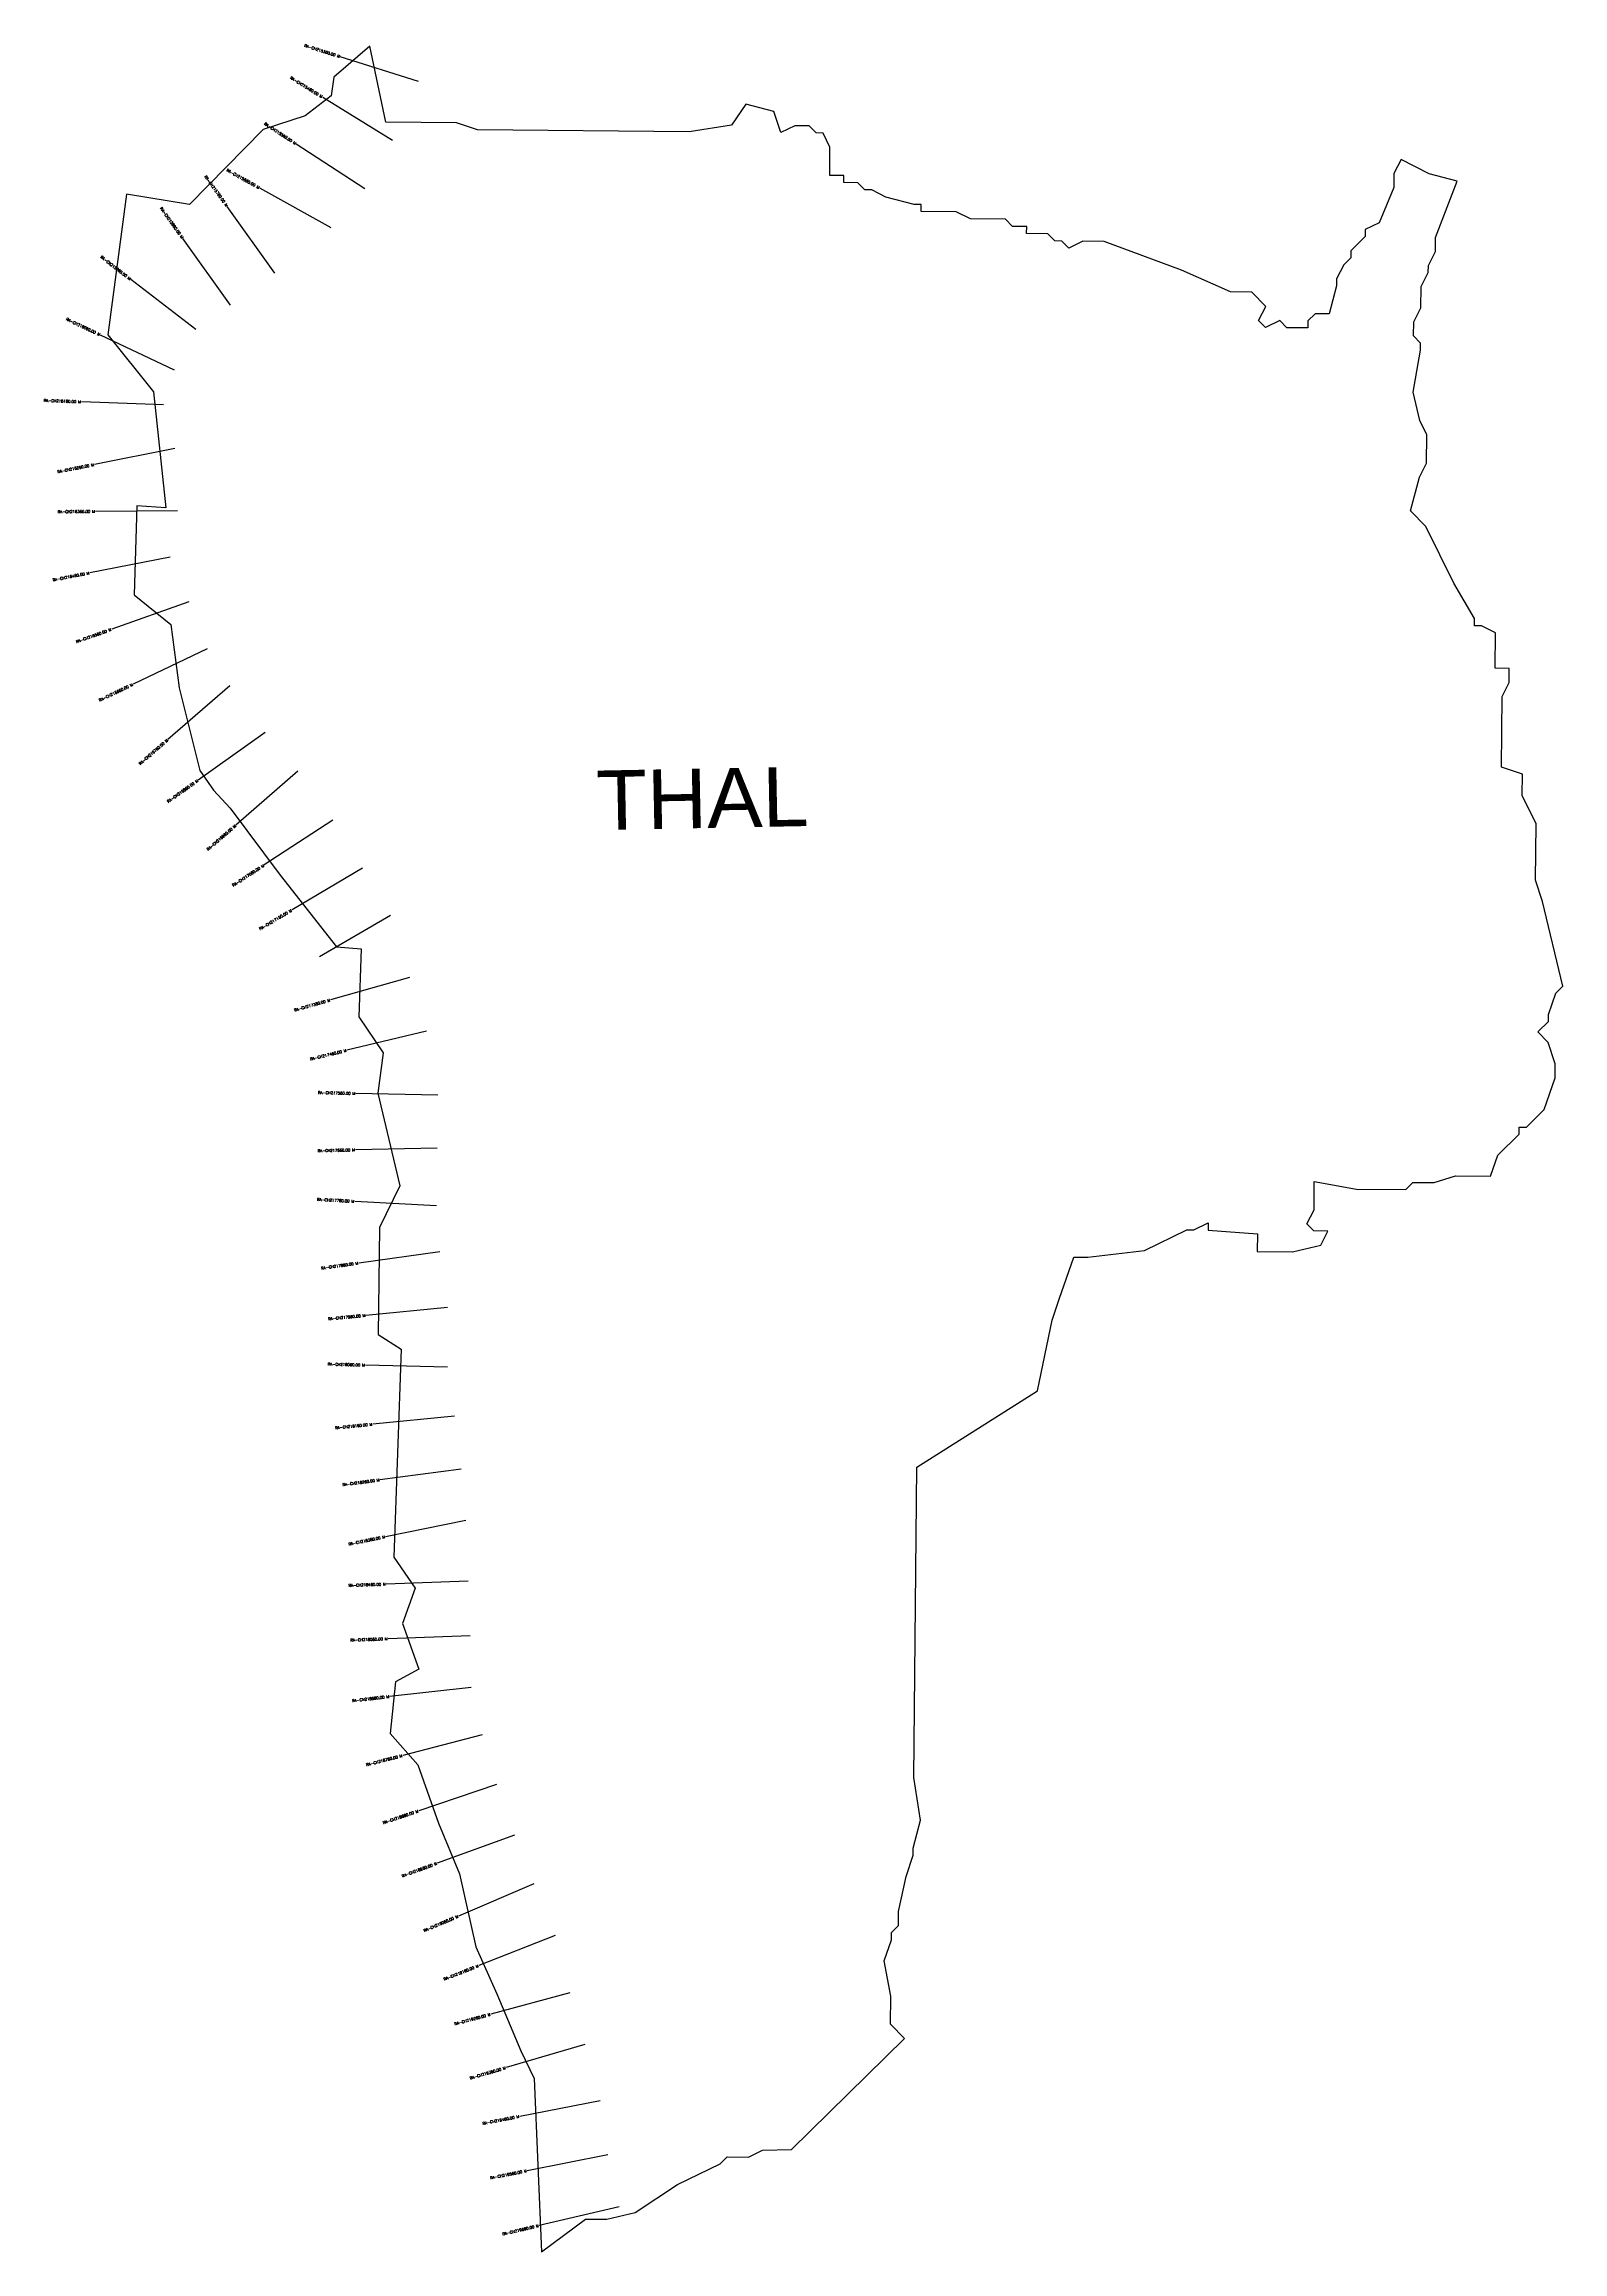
# Model space of a CAD drawing. Header units: metres. Extents: x 273705 to 276484, y 2065544 to 2069583.
import ezdxf
from ezdxf.enums import TextEntityAlignment as Align

# ---------------------------------------------------------------- set-up
doc = ezdxf.new("R2010")
doc.units = ezdxf.units.M
doc.header["$MEASUREMENT"] = 0
for name, color, linetype in [('CS', 134, 'Continuous'), ('CSMark', 6, 'Continuous'), ('VILLAGE BOUNDRY', 10, 'Continuous'), ('VILLAGE NAME', 250, 'Continuous')]:
    doc.layers.add(name, color=color, linetype=linetype)
doc.styles.get("Standard").update_dxf_attribs({"font": 'simplex.shx'})

msp = doc.modelspace()

# ---------------------------------------------------------------- linework, layer by layer
at = {"layer": 'CS'}
for p, q in [((274390.2, 2069514.6), (274247.2, 2069560.1)), ((274342.4, 2069406.8), (274214.9, 2069485.8)), ((274292.2, 2069318.4), (274166.5, 2069400.3)), ((274230.6, 2069246.9), (274099.6, 2069319.8)), ((274127.6, 2069163.9), (274040.4, 2069285.9)), ((274046.3, 2069105.7), (273959, 2069227.7)), ((273982.5, 2069060.9), (273863.7, 2069152.5)), ((273943.7, 2068986.8), (273808.1, 2069051)), ((273923.4, 2068923.3), (273773.5, 2068928.8)), ((273944.3, 2068843.5), (273797.2, 2068814)), ((273949, 2068729.5), (273799, 2068728.3)), ((273935.9, 2068644.7), (273788.7, 2068616)), ((273970.2, 2068562.8), (273828.8, 2068512.8)), ((274003.4, 2068477.1), (273868.1, 2068412.3)), ((274045, 2068409.4), (273931.7, 2068311.1)), ((274109.6, 2068323.9), (273987.3, 2068237)), ((274169.2, 2068253.1), (274056.1, 2068154.6)), ((274233.5, 2068163.8), (274108, 2068081.6)), ((274287.8, 2068075.9), (274158.8, 2067999.3)), ((274338.8, 2067988.9), (274208.9, 2067913.8)), ((274373.5, 2067875.8), (274229.3, 2067834.7)), ((274404.9, 2067777.8), (274259.1, 2067742.5)), ((274425.6, 2067660.5), (274275.6, 2067663.6)), ((274424.7, 2067563.8), (274274.8, 2067560.3)), ((274423.3, 2067458.2), (274273.5, 2067466.1)), ((274429.4, 2067374.1), (274280.8, 2067353.4)), ((274443.3, 2067271.8), (274294, 2067257.6)), ((274443.3, 2067162.9), (274293.3, 2067166.6)), ((274455.9, 2067073), (274306.6, 2067058.4)), ((274468.5, 2066976.4), (274319.8, 2066956.7)), ((274476.9, 2066882.6), (274329.9, 2066852.7)), ((274481.2, 2066771.1), (274331.3, 2066765.9)), ((274484.6, 2066671.1), (274334.7, 2066666)), ((274486.5, 2066577.1), (274337.4, 2066560.3)), ((274506.7, 2066490), (274361.5, 2066452.5)), ((274532.9, 2066399.3), (274390.8, 2066351.2)), ((274565.7, 2066306.7), (274424.7, 2066255.3)), ((274601.4, 2066217.6), (274463.4, 2066158.8)), ((274640.3, 2066123.4), (274500.8, 2066068.2)), ((274667.5, 2066018.5), (274522.7, 2065979.2)), ((274694.4, 2065923.9), (274550.5, 2065881.5)), ((274722.7, 2065820.5), (274575.4, 2065792.3)), ((274736.5, 2065722), (274589.3, 2065692.9)), ((274757.3, 2065627), (274611.3, 2065592.6))]:
    msp.add_line(p, q, dxfattribs=at)
at = {"layer": 'VILLAGE BOUNDRY'}
msp.add_lwpolyline([(276365.5, 2067550.9), (276404.6, 2067589.3), (276404.7, 2067602.2), (276417.7, 2067602.1), (276450.2, 2067634.1), (276470.1, 2067692), (276470.3, 2067717.8), (276457.8, 2067756.6), (276438.5, 2067776.1), (276458.1, 2067795.3), (276458.2, 2067808.2), (276471.5, 2067846.8), (276484.5, 2067859.6), (276447.2, 2068014.8), (276434.6, 2068053.6), (276435.6, 2068156.9), (276410.2, 2068208.7), (276410.6, 2068247.5), (276372, 2068260.7), (276373.1, 2068389.8), (276386.3, 2068415.5), (276386.5, 2068441.2), (276360.7, 2068441.5), (276361.3, 2068506), (276335.6, 2068519.2), (276322.7, 2068519.3), (276322.8, 2068532.2), (276284.7, 2068597.1), (276234, 2068700.8), (276205.8, 2068729.4), (276221.9, 2068791.2), (276235, 2068816.9), (276235.5, 2068868.5), (276222.8, 2068894.4), (276210.4, 2068946.2), (276224, 2069023.5), (276224.1, 2069036.4), (276211.3, 2069049.4), (276211.5, 2069075.3), (276224.7, 2069100.9), (276225.1, 2069139.6), (276238.2, 2069165.3), (276238.3, 2069178.2), (276251.4, 2069203.9), (276251.7, 2069229.7), (276291.3, 2069332.6), (276239.8, 2069346), (276188.4, 2069372.3), (276175.3, 2069346.6), (276175.1, 2069320.8), (276148.6, 2069256.5), (276122.8, 2069243.8), (276122.6, 2069231), (276096.6, 2069205.3), (276096.5, 2069192.4), (276083.5, 2069179.6), (276070.3, 2069154), (276070.2, 2069141), (276056.8, 2069089.5), (276031, 2069089.8), (276018, 2069077), (276017.9, 2069064.1), (275979.2, 2069064.4), (275966.4, 2069077.5), (275940.5, 2069064.8), (275927.6, 2069077.8), (275940.8, 2069103.5), (275915.2, 2069129.5), (275876.5, 2069129.9), (275786.5, 2069169.4), (275645, 2069222.3), (275606.3, 2069222.7), (275580.4, 2069210), (275567.6, 2069223), (275554.7, 2069223.2), (275541.9, 2069236.2), (275503.2, 2069236.5), (275503.3, 2069249.4), (275477.5, 2069249.6), (275464.7, 2069262.7), (275400.2, 2069263.3), (275374.5, 2069276.4), (275310, 2069277), (275310.1, 2069289.9), (275297.2, 2069290), (275245.7, 2069303.4), (275220, 2069316.5), (275207.1, 2069316.6), (275194.3, 2069329.6), (275168.5, 2069329.9), (275168.6, 2069342.8), (275142.8, 2069343), (275143.3, 2069394.6), (275130.6, 2069420.6), (275117.7, 2069420.7), (275104.9, 2069433.7), (275079.1, 2069433.9), (275053.2, 2069421.3), (275040.6, 2069460.1), (274989.1, 2069473.5), (274963, 2069435), (274885.4, 2069422.8), (274498.3, 2069426.3), (274459.7, 2069439.5), (274330.6, 2069440.7), (274300.9, 2069579.7), (274235.3, 2069522.7), (274230.6, 2069488.7), (274183.1, 2069452.2), (274105.7, 2069427.3), (273971.4, 2069289.7), (273855.9, 2069308.9), (273821.8, 2069051.6), (273905.2, 2068946.9), (273928.1, 2068734.9), (273874.5, 2068738.5), (273869.7, 2068575.7), (273936.8, 2068521.6), (273952.3, 2068405.9), (273990, 2068254.4), (274015, 2068218.6), (274045.7, 2068185.6), (274137.3, 2068063.1), (274240.2, 2067931.6), (274285.3, 2067928), (274281, 2067803.7), (274325.4, 2067738), (274316, 2067664.1), (274356.3, 2067494.8), (274318.7, 2067418.3), (274316.4, 2067222.8), (274358.4, 2067195.7), (274345.4, 2066815.3), (274384.2, 2066758.5), (274360.8, 2066693.7), (274390.9, 2066610.4), (274348.3, 2066587.2), (274338.7, 2066492.5), (274388.8, 2066435.7), (274427, 2066328.6), (274465.5, 2066236.3), (274494.9, 2066102.7), (274533.4, 2066016.3), (274577.3, 2065912.2), (274602.1, 2065861.5), (274615.3, 2065544.5), (274696, 2065604.3), (274734.7, 2065604), (274786.5, 2065616.5), (274864.4, 2065667.4), (274942.1, 2065705.4), (274955.2, 2065718.2), (274993.9, 2065717.8), (275019.8, 2065730.5), (275073, 2065731.5), (275279.8, 2065934.7), (275254.2, 2065960.7), (275254.7, 2066012.3), (275242.3, 2066076.9), (275255.6, 2066115.5), (275255.7, 2066128.4), (275268.7, 2066141.2), (275268.9, 2066167), (275282.5, 2066231.4), (275295.7, 2066270), (275295.8, 2066283), (275309.2, 2066334.4), (275297, 2066412), (275302.1, 2066979.8), (275522.8, 2067119.8), (275549.8, 2067248.6), (275563, 2067287.2), (275589.5, 2067364.4), (275615.3, 2067364.2), (275718.7, 2067376.1), (275796.5, 2067414.1), (275809.4, 2067414), (275835.3, 2067426.7), (275835.2, 2067413.8), (275925.5, 2067406.5), (275925.2, 2067374.3), (275989.7, 2067373.7), (276041.4, 2067386.1), (276054.5, 2067411.8), (276028.8, 2067412), (276015.9, 2067425), (276029.1, 2067450.7), (276029.6, 2067502.4), (276106.9, 2067488.7), (276197.2, 2067487.9), (276210.2, 2067500.7), (276249, 2067500.4), (276287.8, 2067512.9), (276352.3, 2067512.4)], close=True, dxfattribs=at)

# ---------------------------------------------------------------- texts
at = {"layer": 'CSMark'}
for s, rotation, p in [('RA-CH215360.00 M', 342.3541, (274246.3, 2069560.4)), ('RA-CH215460.00 M', 328.2101, (274214, 2069486.4)), ('RA-CH215560.00 M', 326.8963, (274165.7, 2069400.9)), ('RA-CH215760.00 M', 305.5841, (274039.8, 2069286.7)), ('RA-CH215660.00 M', 330.8965, (274098.7, 2069320.3)), ('RA-CH215860.00 M', 305.5841, (273958.5, 2069228.5)), ('RA-CH215960.00 M', 322.3588, (273862.9, 2069153.1)), ('RA-CH216060.00 M', 334.6594, (273807.2, 2069051.4)), ('RA-CH216160.00 M', 357.9124, (273772.5, 2068928.8)), ('RA-CH216260.00 M', 11.3176, (273796.2, 2068813.9)), ('RA-CH216360.00 M', 0.4715, (273798, 2068728.3)), ('RA-CH216460.00 M', 11.0468, (273787.7, 2068615.8)), ('RA-CH216560.00 M', 19.4663, (273827.8, 2068512.4)), ('RA-CH216660.00 M', 25.5819, (273867.2, 2068411.9)), ('RA-CH216760.00 M', 40.9541, (273931, 2068310.5)), ('RA-CH216860.00 M', 35.3886, (273986.5, 2068236.4)), ('RA-CH216960.00 M', 41.0684, (274055.3, 2068153.9)), ('RA-CH217060.00 M', 33.2177, (274107.2, 2068081.1)), ('RA-CH217160.00 M', 30.6962, (274157.9, 2067998.8)), ('RA-CH217360.00 M', 15.9156, (274228.3, 2067834.4)), ('RA-CH217460.00 M', 13.5988, (274258.2, 2067742.3)), ('RA-CH217560.00 M', 358.7888, (274274.6, 2067663.6)), ('RA-CH217660.00 M', 1.354, (274273.8, 2067560.3)), ('RA-CH217760.00 M', 356.9858, (274272.5, 2067466.1)), ('RA-CH217860.00 M', 7.9364, (274279.8, 2067353.2)), ('RA-CH217960.00 M', 5.414, (274293, 2067257.5)), ('RA-CH218060.00 M', 358.5595, (274292.3, 2067166.7)), ('RA-CH218160.00 M', 5.5695, (274305.6, 2067058.3)), ('RA-CH218260.00 M', 7.5599, (274318.8, 2066956.6)), ('RA-CH218360.00 M', 11.4852, (274328.9, 2066852.5)), ('RA-CH218460.00 M', 1.9764, (274330.3, 2066765.9)), ('RA-CH218560.00 M', 1.9764, (274333.7, 2066665.9)), ('RA-CH218660.00 M', 6.4138, (274336.4, 2066560.2)), ('RA-CH218760.00 M', 14.4971, (274360.5, 2066452.2)), ('RA-CH218860.00 M', 18.7031, (274389.8, 2066350.9)), ('RA-CH218960.00 M', 20.0018, (274423.8, 2066255)), ('RA-CH219060.00 M', 23.0859, (274462.5, 2066158.4)), ('RA-CH219160.00 M', 21.5713, (274499.8, 2066067.8)), ('RA-CH219260.00 M', 15.1929, (274521.8, 2065979)), ('RA-CH219360.00 M', 16.4222, (274549.6, 2065881.2)), ('RA-CH219460.00 M', 10.8456, (274574.4, 2065792.1)), ('RA-CH219560.00 M', 11.1791, (274588.3, 2065692.7)), ('RA-CH219660.00 M', 13.2375, (274610.3, 2065592.4))]:
    msp.add_text(s, height=5, rotation=rotation, dxfattribs=at).set_placement(p, align=Align.MIDDLE_RIGHT)
at = {"layer": 'VILLAGE NAME', "insert": (274714.6, 2068254.1), "char_height": 108.748, "attachment_point": 1, "rotation": 1.1028}
msp.add_mtext_dynamic_manual_height_columns('{\\fArial|b0|i0|c0|p34;THAL}', width=726.929, gutter_width=543.7, heights=[0], dxfattribs=at)

doc.saveas('drawing.dxf')
